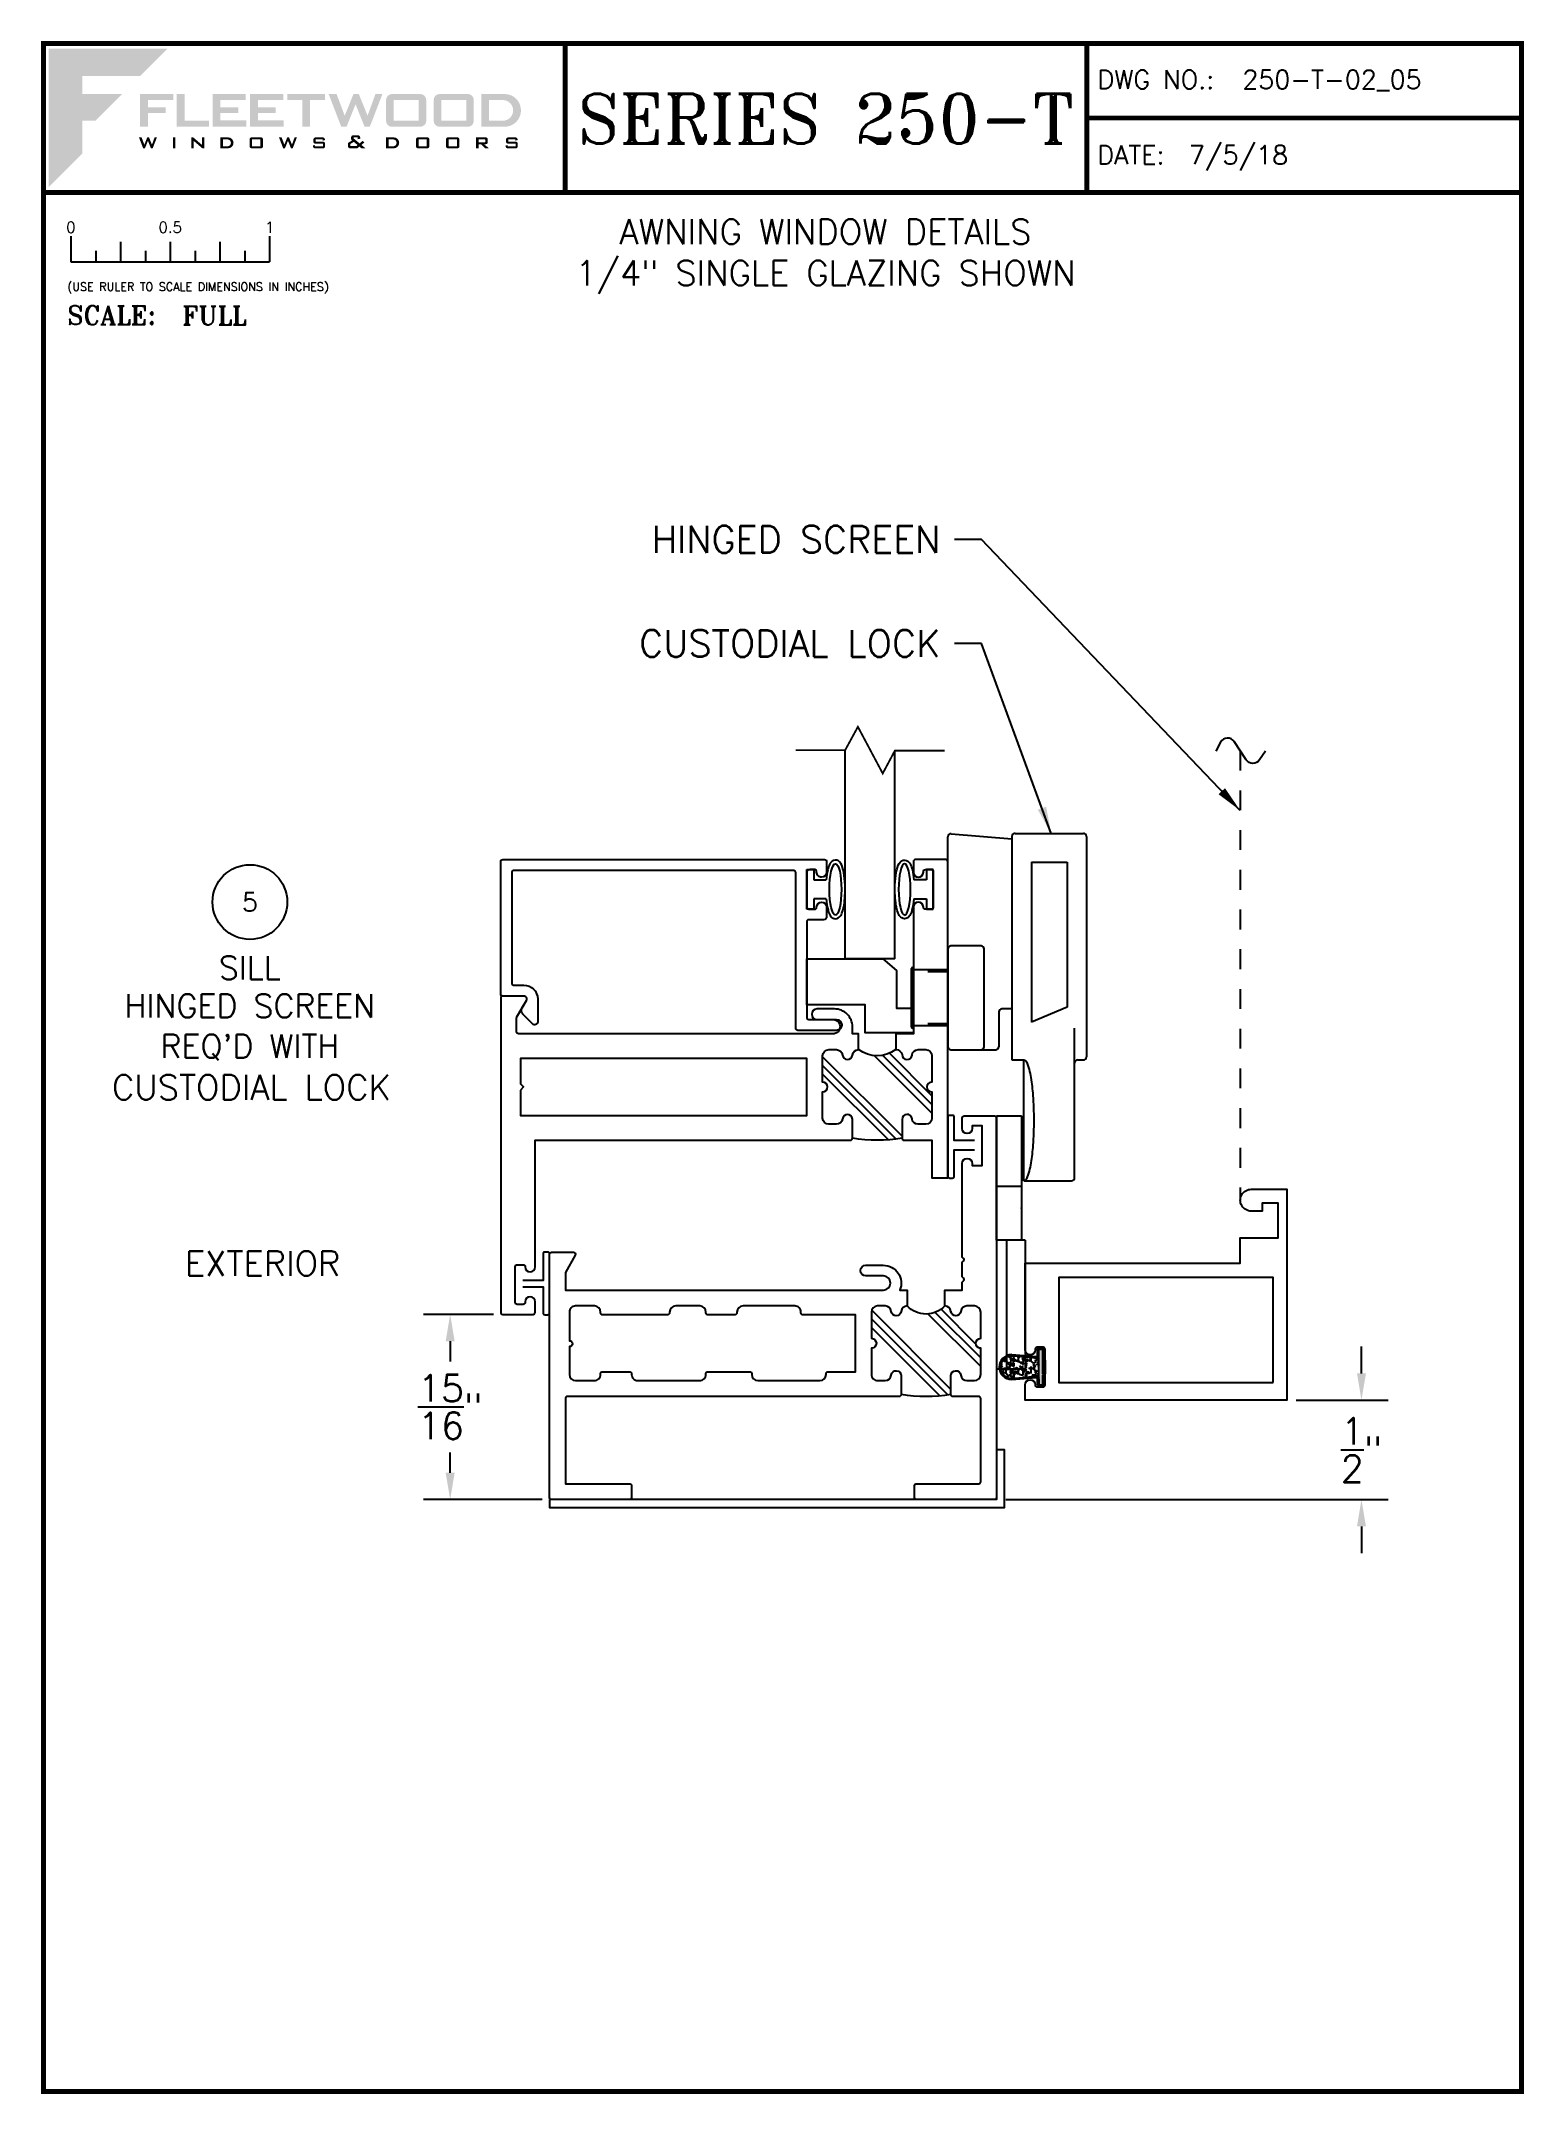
# Paper-space layout 'DETAIL 5' of a CAD drawing. Extents: x 0.3 to 7.8, y 0.1 to 10.4.
# The model-space entities are those that its viewports show. They can reach past a viewport. Long polylines and large blocks are cut down to what shows.
import ezdxf
from ezdxf.enums import TextEntityAlignment as Align

# ---------------------------------------------------------------- set-up
doc = ezdxf.new("R2010")
doc.units = 0
doc.header["$LTSCALE"] = 0.25
doc.header["$MEASUREMENT"] = 0
doc.linetypes.add('HIDDEN', pattern=[0.375, 0.25, -0.125])
doc.linetypes.add('HIDDEN2', pattern=[0.1875, 0.125, -0.0625])
doc.layers.get('0').update_dxf_attribs({"linetype": 'CONTINUOUS'})
doc.layers.get('DEFPOINTS').update_dxf_attribs({"linetype": 'CONTINUOUS'})
for name, color, linetype in [('DIM', 7, 'CONTINUOUS'), ('FRAME', 1, 'CONTINUOUS'), ('GLASS', 7, 'CONTINUOUS'), ('LOCK', 7, 'CONTINUOUS'), ('MAGNET', 3, 'CONTINUOUS'), ('MISC', 7, 'CONTINUOUS'), ('SCREEN', 92, 'CONTINUOUS'), ('TEXT', 7, 'CONTINUOUS'), ('VENT', 5, 'CONTINUOUS'), ('YK_GLASS_STOP', 5, 'CONTINUOUS')]:
    doc.layers.add(name, color=color, linetype=linetype)
doc.layers.add('VP', color=40, linetype='CONTINUOUS', plot=False)
doc.layers.get('VP').off()
doc.styles.add('ROMANS', font='romans')
doc.styles.add('ROMANT', font='romant')
doc.styles.add('SIMPLEX-094', font='simplex.shx', dxfattribs={"height": 0.094})
doc.styles.get("Standard").update_dxf_attribs({"font": 'simplex.shx'})
doc.dimstyles.new('FULL SCALE', dxfattribs={"dimscale": 0.75, "dimtxt": 0.18, "dimasz": 0.18, "dimexe": 0.18, "dimexo": 0.0625, "dimgap": 0.096, "dimtad": 0, "dimtih": 1, "dimtoh": 1, "dimdec": 4, "dimzin": 0, "dimdsep": 46, "dimlunit": 4, "dimtxsty": 'Standard', "dimcen": 0.09, "dimadec": 0, "dimazin": 0, "dimtfac": 1, "dimtdec": 4, "dimtofl": 0, "dimtmove": 0, "dimatfit": 3, "dimfxl": 0, "dimtolj": 1, "dimtzin": 0, "dimarcsym": 0})

psp = doc.layouts.new('DETAIL 5')

# ---------------------------------------------------------------- texts
at = {"char_height": 0.135}
for s, insert, attachment_point in [('HINGED SCREEN', (4.826077332527335, 8.007933023515747), 3), ('CUSTODIAL LOCK', (4.826077332527336, 7.348878053729886), 9)]:
    psp.add_mtext(s, dxfattribs=dict(at, insert=insert, attachment_point=attachment_point))
at = {"layer": 'DIM', "char_height": 0.125, "attachment_point": 5}
for s, insert, width in [('AWNING WINDOW DETAILS\\P1/4" SINGLE GLAZING SHOWN', (4.248372149829564, 9.364851993409182), 5.199964740340326), ('CUSTODIAL LOCK', (1.359231221632616, 5.18099546265821), 3.106504676978318), ('EXTERIOR', (1.415863557709269, 4.294400154887995), 3.106504676978318)]:
    psp.add_mtext(s, dxfattribs=dict(at, insert=insert, width=width))

msp = doc.modelspace()

# ---------------------------------------------------------------- blocks, each defined once
blk = doc.blocks.new('sectball')
blk.add_circle((0, 0), 0.125)
blk.add_attdef('NO', text='', height=0.062).set_placement((-3.33066907387547e-16, 0), align=Align.MIDDLE_CENTER)
for tag, p in [('LINE1', (-1.110223024625157e-16, -0.2588282338442616)), ('LINE2', (-1.110223024625157e-16, -0.3863667865339862)), ('LINE3', (-1.110223024625157e-16, -0.5214075961533338))]:
    blk.add_attdef(tag, text='', height=0.078).set_placement(p, align=Align.CENTER)
blk = doc.blocks.new('Fleetwood_Logo_6-10-15')
h = blk.add_hatch(color=154)
h.dxf.hatch_style = 1
h.paths.add_polyline_path([(0.2525547919862561, -0.001703593359332622), (0.001946535188011467, -0.001703593359332622), (0.001946535188011467, -0.2941608058921069), (0.07250636652160836, -0.22360097455851), (0.07250636652160836, -0.153527547646631), (0.1007308376989577, -0.153527547646631), (0.1566913080053993, -0.09756707734018938), (0.07250594886015449, -0.09756707734018938), (0.07250594886015449, -0.05960951967180456), (0.1946488656737841, -0.05960951967180456)])
h = blk.add_hatch(color=251)
h.dxf.hatch_style = 1
h.paths.add_polyline_path([(0.2486622916018177, -0.1255541736735788), (0.211192211450637, -0.1255541736735788), (0.211192211450637, -0.1102184864519436), (0.2647194952317165, -0.1102184864519436), (0.2647194952317165, -0.09756781409230292), (0.1946469704056568, -0.09756781409230292), (0.1946469704056568, -0.166666861884034), (0.211192211450637, -0.166666861884034), (0.211192211450637, -0.1377048460332195), (0.2486622916018177, -0.1377048460332195)])
h = blk.add_hatch(color=251)
h.dxf.hatch_style = 1
h.paths.add_polyline_path([(0.2885649365067877, -0.09756781409230292), (0.2720196954618075, -0.09756781409230292), (0.2720196954618075, -0.166666861884034), (0.3401460223033439, -0.166666861884034), (0.3401460223033439, -0.1535283613896239), (0.2885649365067877, -0.1535283613896239)])
h = blk.add_hatch(color=251)
h.dxf.hatch_style = 1
h.paths.add_polyline_path([(0.4175187473594946, -0.09756781409230292), (0.3474462225334349, -0.09756781409230292), (0.3474462225334349, -0.166666861884034), (0.4185187473594945, -0.166666861884034), (0.4185187473594945, -0.1534161895243933), (0.3639914635784152, -0.1534161895243933), (0.3639914635784152, -0.1377048460332195), (0.4014615437295959, -0.1377048460332195), (0.4014615437295959, -0.1255541736735788), (0.3639914635784152, -0.1255541736735788), (0.3639914635784152, -0.1102184864519436), (0.4175187473594946, -0.1102184864519436)])
h = blk.add_hatch(color=251)
h.dxf.hatch_style = 1
h.paths.add_polyline_path([(0.4964914724156453, -0.09756781409230295), (0.4264189475895857, -0.09756781409230295), (0.4264189475895857, -0.166666861884034), (0.4974914724156452, -0.166666861884034), (0.4974914724156452, -0.1534161895243933), (0.4429641886345659, -0.1534161895243933), (0.4429641886345659, -0.1377048460332195), (0.4804342687857466, -0.1377048460332195), (0.4804342687857466, -0.1255541736735788), (0.4429641886345659, -0.1255541736735788), (0.4429641886345659, -0.1102184864519436), (0.4964914724156453, -0.1102184864519436)])
h = blk.add_hatch(color=251)
h.dxf.hatch_style = 1
h.paths.add_polyline_path([(0.5842236024249916, -0.09756781409230292), (0.5053916726457361, -0.09756781409230292), (0.5053916726457361, -0.1102184864519436), (0.5365350170128738, -0.1102184864519436), (0.5365350170128738, -0.166666861884034), (0.553080258057854, -0.166666861884034), (0.553080258057854, -0.1102184864519436), (0.5842236024249916, -0.1102184864519436)])
h = blk.add_hatch(color=251)
h.dxf.hatch_style = 1
h.paths.add_polyline_path([(0.6088578650899987, -0.09756781409230292), (0.5921204056177438, -0.09756781409230292), (0.6187725120638592, -0.166666861884034), (0.6299654306886162, -0.166666861884034), (0.6489435346129189, -0.1192218727441663), (0.6679216385372215, -0.166666861884034), (0.6789275069533516, -0.166666861884034), (0.705579613399467, -0.09756781409230292), (0.6907933427029502, -0.09756781409230292), (0.6742483372341401, -0.1433101989347939), (0.655755718190195, -0.09756781409230292), (0.6445646244764007, -0.09756781409230292), (0.6260718188223042, -0.1433101989347939)])
h = blk.add_hatch(color=251)
h.dxf.hatch_style = 1
h.paths.add_polyline_path([(0.7853411251184155, -0.09756781409230292), (0.7259697533821687, -0.09756781409230292, 0.4142135623730933), (0.7133190810225281, -0.1102184864519435), (0.7133190810225281, -0.1540161895243933, 0.4142135623730962), (0.7259697533821687, -0.1666668618840341), (0.7853411251184155, -0.1666668618840341, 0.4142135623730962), (0.7979917974780562, -0.1540161895243933), (0.7979917974780562, -0.1102184864519436, 0.4142135623730947)])
h.paths.add_polyline_path([(0.7819330276176921, -0.1102184864519436), (0.7819330276176921, -0.1540161895243933), (0.7293778508828921, -0.1540161895243933), (0.7293778508828921, -0.1102184864519436)], flags=16)
h = blk.add_hatch(color=251)
h.dxf.hatch_style = 1
h.paths.add_polyline_path([(0.8855850960960452, -0.09756781409230236), (0.826213724359798, -0.09756781409230236, 0.4142135623730882), (0.8135630520001573, -0.1102184864519429), (0.8135630520001573, -0.1540161895243928, 0.4142135623730955), (0.826213724359798, -0.1666668618840335), (0.8855850960960452, -0.1666668618840335, 0.4142135623730962), (0.8982357684556859, -0.1540161895243928), (0.8982357684556859, -0.110218486451943, 0.4142135623730947)])
h.paths.add_polyline_path([(0.8821769985953214, -0.1102184864519432), (0.8821769985953214, -0.1540161895243928), (0.8296218218605218, -0.1540161895243928), (0.8296218218605218, -0.1102184864519432)], flags=16)
h = blk.add_hatch(color=251)
h.dxf.hatch_style = 1
h.paths.add_polyline_path([(0.9631558113531167, -0.09756781409230292), (0.9140073362238916, -0.09756781409230292), (0.9140073362238912, -0.166666861884034), (0.9631558113531167, -0.1666668618840333, 1)])
h.paths.add_polyline_path([(0.9300657928381657, -0.1102184864519436), (0.9592597593240333, -0.1102184864519436, -1), (0.9592597593240333, -0.1540161895243935), (0.9300657928381657, -0.1540161895243933)], flags=16)
h = blk.add_hatch(color=7)
h.dxf.hatch_style = 1
h.paths.add_polyline_path([(0.2300589172252572, -0.1890514206138463), (0.2251268288774106, -0.1890514206138463), (0.2196080993503626, -0.2043091883035411), (0.2134397264874672, -0.1890514206138463), (0.2097068404854228, -0.1890514206138463), (0.2035384053770986, -0.2043091883035411), (0.1977965423768842, -0.1890514206138463), (0.1922136181541374, -0.1890514206138463), (0.2011036585400094, -0.2121000050375861), (0.2048371532568733, -0.2121000050375861), (0.211167463796321, -0.1962743189735806), (0.2174977743357687, -0.2121000050375861), (0.2211688768393856, -0.2121000050375861)])
h = blk.add_hatch(color=7)
h.dxf.hatch_style = 1
h.paths.add_polyline_path([(0.2690999282608857, -0.1890514206138463), (0.2637464143791419, -0.1890514206138463), (0.2637464143791419, -0.211794998960372), (0.2637464143791419, -0.2121000050375861), (0.2690999282608857, -0.2121000050375861)])
h = blk.add_hatch(color=7)
h.dxf.hatch_style = 1
h.paths.add_polyline_path([(0.3076649023331957, -0.1964061455128883), (0.3259105381190972, -0.2121000050375861), (0.3297524214135903, -0.2121000050375861), (0.3297524214135903, -0.1890514206138463), (0.3249504850451728, -0.1890514206138463), (0.3249504850451725, -0.2047452801385443), (0.3067048492592703, -0.1890514206138463), (0.3028629659647777, -0.1890514206138463), (0.3028629659647777, -0.2121000050375861), (0.3076649023331957, -0.2121000050375861)])
h = blk.add_hatch(color=7)
h.dxf.hatch_style = 1
h.paths.add_polyline_path([(0.3801328010718747, -0.1890514206138463), (0.3637389025375803, -0.1890514206138463), (0.3637389025375799, -0.2121000050375861), (0.3801328010718747, -0.2121000050375859, 1)])
h.paths.add_polyline_path([(0.3690953394902952, -0.2078802639671001), (0.3690953394902952, -0.1932711616843324), (0.3788332392547238, -0.1932711616843324, -1), (0.3788332392547238, -0.2078802639671001)], flags=16)
h = blk.add_hatch(color=7)
h.dxf.hatch_style = 1
h.paths.add_polyline_path([(0.4537321772655174, -0.2078802639671), (0.4537321772655174, -0.1932711616843324, 0.4142135623730997), (0.4495124361950316, -0.1890514206138462), (0.4297086021691179, -0.1890514206138462, 0.414213562373097), (0.4254888610986316, -0.1932711616843323), (0.4254888610986316, -0.2078802639671001, 0.4142135623730949), (0.4297086021691179, -0.2121000050375861), (0.4495124361950316, -0.2121000050375861, 0.4142135623730963)])
h.paths.add_polyline_path([(0.4308454025372868, -0.2078802639671001), (0.4308454025372868, -0.1932711616843324), (0.4483756358268627, -0.1932711616843324), (0.4483756358268627, -0.2078802639671)], flags=16)
h = blk.add_hatch(color=7)
h.dxf.hatch_style = 1
h.paths.add_polyline_path([(0.5252717811036538, -0.1890514206138463), (0.5203396927558073, -0.1890514206138463), (0.5148209632287593, -0.2043091883035409), (0.5086525903658639, -0.1890514206138463), (0.5049197043638194, -0.1890514206138463), (0.4987512692554952, -0.204309188303541), (0.4930094062552808, -0.1890514206138463), (0.487426482032534, -0.1890514206138463), (0.4963165224184061, -0.2121000050375861), (0.50005001713527, -0.2121000050375861), (0.5063803276747176, -0.1962743189735806), (0.5127106382141657, -0.2121000050375861), (0.5163817407177822, -0.2121000050375861)])
h = blk.add_hatch(color=7)
h.dxf.hatch_style = 1
h.paths.add_polyline_path([(0.5800718358308776, -0.1890514206138463), (0.5642851785986105, -0.1890514206138463, 0.4142135623730957), (0.5600088480745584, -0.1933277511378986), (0.5600088480745584, -0.1981371025471483, 0.4142135623730957), (0.5642851785986105, -0.2024134330712006), (0.580007025022212, -0.2024134330712006), (0.580007025022212, -0.2078236745135338), (0.5637330044725339, -0.2078236745135338), (0.5637330044725339, -0.205167031106494), (0.5591409113624608, -0.2061869790181627), (0.5591409113624608, -0.2078236745135338, 0.4142135623730957), (0.5634172418865129, -0.2121000050375861), (0.580508520674484, -0.2121000050375861, 0.4142135623730957), (0.5847848511985361, -0.2078236745135338), (0.5847848511985361, -0.2024407866063072, 0.4142135623730995), (0.580508520674484, -0.1981644560822549), (0.5647866742508825, -0.1981644560822551), (0.5647866742508825, -0.1930186547321651), (0.5797560732448566, -0.1930186547321651), (0.5797560732448566, -0.1958489929253367), (0.5843481663549297, -0.1948290450136681), (0.5843481663549301, -0.1933277511378986, 0.4142135623730918)])
h = blk.add_hatch(color=7)
h.dxf.hatch_style = 1
h.paths.add_polyline_path([(0.6450310374995354, -0.1913424499752953, -0.2222620247655198), (0.6446721667493027, -0.1905750170563423), (0.6446721667493023, -0.1891753957439815), (0.6534553934774059, -0.1891753957439815), (0.6534553934774063, -0.1930018715564082), (0.6586790690067392, -0.1918416431334065), (0.6586790690067392, -0.1889938041153397, 0.414213562373095), (0.6544027384826867, -0.1847174735912874), (0.6437080127659143, -0.1847174735912874, 0.4142135623730949), (0.6394316822418622, -0.1889938041153397), (0.6394316822418618, -0.1921832747678023, 0.2222620247655323), (0.6406518427926526, -0.1947925466922426), (0.6414813151548939, -0.1954855049693414), (0.6345308260219342, -0.1997541684197091, 0.2606841655130714), (0.6329101683195817, -0.2026513983014762), (0.6329101683195821, -0.2078236745135338, 0.414213562373095), (0.6371864988436342, -0.2121000050375861), (0.6514439131684582, -0.2121000050375861, 0.1757695036780162), (0.6536237526176674, -0.2113092769620263), (0.6570230763187133, -0.208469412004003), (0.661368903014818, -0.2121000050375861), (0.6698778699869923, -0.2121000050375861), (0.6612775598048004, -0.2049151289673768), (0.6675518474316959, -0.1996734599957811), (0.6637042516368865, -0.1964388161301847), (0.6574178245090874, -0.2016906266905947)])
h.paths.add_polyline_path([(0.6531633410230002, -0.2052449097272211), (0.6508823150472942, -0.2071505257574789, -0.1757695036780276), (0.650241185797527, -0.2073830928385259), (0.6382188438680272, -0.2073830928385259), (0.6382188438680272, -0.2033123584097354, -0.2606841655130726), (0.6386955078981309, -0.2024602319739217), (0.645112600584786, -0.1985191555280568)], flags=16)
h = blk.add_hatch(color=7)
h.dxf.hatch_style = 1
h.paths.add_polyline_path([(0.7294419615205867, -0.1890514206138463), (0.7130480629862923, -0.1890514206138463), (0.7130480629862919, -0.2121000050375861), (0.7294419615205867, -0.2121000050375859, 1)])
h.paths.add_polyline_path([(0.7184044999390071, -0.2078802639671001), (0.7184044999390071, -0.1932711616843324), (0.7281423997034357, -0.1932711616843324, -1), (0.7281423997034357, -0.2078802639671001)], flags=16)
h = blk.add_hatch(color=7)
h.dxf.hatch_style = 1
h.paths.add_polyline_path([(0.8045293222650924, -0.2078802639671001), (0.8045293222650924, -0.1932711616843324, 0.4142135623730979), (0.8003095811946066, -0.1890514206138462), (0.7805057471686929, -0.1890514206138462, 0.4142135623730933), (0.7762860060982066, -0.1932711616843323), (0.7762860060982066, -0.2078802639671, 0.4142135623730933), (0.7805057471686929, -0.2121000050375861), (0.8003095811946066, -0.2121000050375861, 0.4142135623730879)])
h.paths.add_polyline_path([(0.7816425475368618, -0.2078802639671), (0.7816425475368618, -0.1932711616843324), (0.7991727808264377, -0.1932711616843324), (0.7991727808264377, -0.2078802639671)], flags=16)
h = blk.add_hatch(color=7)
h.dxf.hatch_style = 1
h.paths.add_polyline_path([(0.8678052042100672, -0.2078802639671001), (0.8678052042100672, -0.1932711616843324, 0.4142135623731001), (0.8635854631395814, -0.1890514206138462), (0.8437816291136677, -0.1890514206138462, 0.4142135623730933), (0.8395618880431814, -0.1932711616843323), (0.8395618880431814, -0.2078802639671, 0.4142135623730933), (0.8437816291136677, -0.2121000050375861), (0.8635854631395814, -0.2121000050375861, 0.4142135623730798)])
h.paths.add_polyline_path([(0.8449184294818366, -0.2078802639671), (0.8449184294818366, -0.1932711616843324), (0.8624486627714125, -0.1932711616843324), (0.8624486627714125, -0.2078802639671)], flags=16)
h = blk.add_hatch(color=7)
h.dxf.hatch_style = 1
h.paths.add_polyline_path([(0.9277489803324914, -0.1992711616843324), (0.927748980332491, -0.1932711616843323, 0.4142135623730933), (0.9235292392620051, -0.1890514206138462), (0.902830946789789, -0.1890514206138462), (0.9028309467897886, -0.212100005037586), (0.9081874882284442, -0.2121000050375862), (0.9081874882284442, -0.2034909027548182), (0.9131498162274725, -0.2034909027548183), (0.9224446806552549, -0.2121000050375861), (0.9302551992291592, -0.2121000050375861), (0.9197313661382509, -0.2034909027548185), (0.9235292392620051, -0.2034909027548185, 0.4142135623730898)])
h.paths.add_polyline_path([(0.9081874882284442, -0.1992711616843324), (0.9081874882284442, -0.1932711616843324), (0.9213924388938364, -0.1932711616843324, -0.4142135623730788), (0.9223924388938363, -0.1942711616843323), (0.9223924388938363, -0.1982711616843324, -0.4142135623730787), (0.9213924388938364, -0.1992711616843324)], flags=16)
h = blk.add_hatch(color=7)
h.dxf.hatch_style = 1
h.paths.add_polyline_path([(0.9866883125792318, -0.1981644560822549), (0.9709664661556303, -0.1981644560822551), (0.9709664661556303, -0.1930186547321651), (0.9859358651496044, -0.1930186547321651), (0.9859358651496044, -0.1958489929253367), (0.990527958259678, -0.194829045013668), (0.990527958259678, -0.1933277511378986, 0.4142135623730957), (0.9862516277356255, -0.1890514206138463), (0.9704649705033588, -0.1890514206138463, 0.4142135623730957), (0.9661886399793067, -0.1933277511378986), (0.9661886399793067, -0.1981371025471483, 0.4142135623730957), (0.9704649705033588, -0.2024134330712006), (0.9861868169269599, -0.2024134330712006), (0.9861868169269599, -0.2078236745135338), (0.9699127963772822, -0.2078236745135338), (0.9699127963772822, -0.205167031106494), (0.9653207032672086, -0.2061869790181627), (0.9653207032672091, -0.2078236745135338, 0.4142135623730957), (0.9695970337912612, -0.2121000050375861), (0.9866883125792318, -0.2121000050375861, 0.4142135623730957), (0.9909646431032844, -0.2078236745135338), (0.9909646431032844, -0.2024407866063072, 0.4142135623730957)])
blk = doc.blocks.new('A-SIZE_P')
at = {"const_width": 0.025}
blk.add_lwpolyline([(0.313, 0.125), (7.750999999999998, 0.125), (7.750999999999998, 10.437), (0.313, 10.437)], close=True, dxfattribs=at)
for points in [[(2.938, 10.437), (2.938, 9.687000000000001)], [(5.563, 10.437), (5.563, 9.687000000000001)], [(5.563, 10.062), (7.750999999999998, 10.062)], [(0.3129999999999999, 9.687000000000001), (7.750999999999998, 9.687000000000001)]]:
    blk.add_lwpolyline(points, dxfattribs=at)
at = {"xscale": 2.387023416083395, "yscale": 2.387023416083395, "zscale": 2.387023416083395}
blk.add_blockref('Fleetwood_Logo_6-10-15', (0.3343023697336296, 10.41569763026637), dxfattribs=at)
for s, style, p in [('DWG NO.:', 'SIMPLEX-094', (5.616821846090613, 10.20879082377849)), ('DATE:', 'SIMPLEX-094', (5.61603972616403, 9.828843918467452)), ('SCALE:', 'ROMANT', (0.4325736614197784, 9.021818131833356))]:
    blk.add_text(s, height=0.094, dxfattribs=dict(style=style)).set_placement(p)
for tag, p, style in [('DWG_NO', (6.346342161971045, 10.20879082377849), 'SIMPLEX-094'), ('DATE', (6.077411527424414, 9.828843918467452), 'SIMPLEX-094'), ('SCALE', (1.011009167463141, 9.020349273682164), 'ROMANT')]:
    blk.add_attdef(tag, p, '', height=0.094, dxfattribs=dict(style=style))
for tag, height, style, width, p, p2 in [('DWG_NO_F', 0.094, 'SIMPLEX-094', 1.745692285243259, (6.346833282159025, 10.20867325808769), (7.683036034206651, 10.20867325808769)), ('PRODUCT', 0.25, 'ROMANT', 1.390728476821192, (3.0005, 9.933516002423222), (5.5005, 9.933516002423222))]:
    blk.add_attdef(tag, text='', height=height, dxfattribs=dict(style=style, width=width)).set_placement(p, p2, align=Align.FIT)
blk = doc.blocks.new('Full')
for p, q in [((0.1374228273717684, -0.2191693676735262), (0.1374228273717684, -0.3495478292994516)), ((0.2624228273717684, -0.2940705539198234), (0.2624228273717684, -0.3495478292994516)), ((0.3874228273717675, -0.2486134264094453), (0.3874228273717684, -0.3495478292994516)), ((0.5124228273717684, -0.2940705539198234), (0.5124228273717684, -0.3495478292994516)), ((0.6374228273717684, -0.2486134264094453), (0.6374228273717684, -0.3495478292994516)), ((0.7624228273717684, -0.2940705539198234), (0.7624228273717684, -0.3495478292994516)), ((0.8874228273717693, -0.2486134264094453), (0.8874228273717684, -0.3495478292994498)), ((1.012422827371768, -0.2940705539198234), (1.012422827371768, -0.3495478292994498)), ((1.137422827371768, -0.2191693676735262), (1.137422827371768, -0.3495478292994498)), ((0.1374228273717684, -0.3495478292994516), (1.137422827371768, -0.3495478292994498))]:
    blk.add_line(p, q)
for s, p in [('0', (0.1374228273717684, -0.2191693676735262)), ('0.5', (0.6374228273717684, -0.2191693676735262)), ('1', (1.137422827371768, -0.2191693676735262))]:
    blk.add_text(s, height=0.05499961005719244).set_placement(p, align=Align.BOTTOM_CENTER)
at = {"style": 'ROMANS'}
blk.add_text('(USE RULER TO SCALE DIMENSIONS IN INCHES)', height=0.04114687500000001, dxfattribs=at).set_placement((0.1198669627623996, -0.4949389720322586))
blk = doc.blocks.new('*D116')
at = {"layer": 'DEFPOINTS', "color": 0}
for p in [(2.623932772616669, 4.037860294347037), (2.359432772316055, 3.105360295537289), (2.869432772303289, 3.105360295537289)]:
    blk.add_point(p, dxfattribs=at)
at = {"layer": 'GLASS', "color": 0, "lineweight": -2}
for p, q in [((2.577057772616669, 4.037860294347037), (2.224432772316055, 4.037860294347037)), ((2.359432772316055, 3.902860294347037), (2.359432772316055, 3.801110294942163)), ((2.359432772316055, 3.240360295537289), (2.359432772316055, 3.342110294942163)), ((2.822557772303289, 3.105360295537289), (2.224432772316055, 3.105360295537289))]:
    blk.add_line(p, q, dxfattribs=at)
at = {"layer": 'GLASS', "color": 0}
for points in [[(2.336932772316055, 3.902860294347037), (2.381932772316055, 3.902860294347037), (2.359432772316055, 4.037860294347037)], [(2.336932772316055, 3.240360295537289), (2.381932772316055, 3.240360295537289), (2.359432772316055, 3.105360295537289)]]:
    blk.add_solid(points, dxfattribs=at)
at = {"layer": 'GLASS', "color": 0, "insert": (2.359432772316054, 3.571610294942164), "char_height": 0.135, "attachment_point": 5}
blk.add_mtext('\\A1;{\\H1.000000x;\\S15/16;}"', dxfattribs=at)
blk = doc.blocks.new('*D117')
at = {"layer": 'DEFPOINTS', "color": 0}
for p in [(6.570947630443779, 3.605360294899076), (5.109432769444137, 3.105360295537296), (6.945947630443779, 3.105360295537296)]:
    blk.add_point(p, dxfattribs=at)
at = {"layer": 'GLASS', "color": 0, "lineweight": -2}
for p, q in [((6.945947630443779, 3.740360294899076), (6.945947630443779, 3.875360294899076)), ((6.617822630443779, 3.605360294899076), (7.080947630443779, 3.605360294899076)), ((5.156307769444137, 3.105360295537296), (7.080947630443779, 3.105360295537296)), ((6.945947630443779, 2.970360295537296), (6.945947630443779, 2.835360295537296))]:
    blk.add_line(p, q, dxfattribs=at)
at = {"layer": 'GLASS', "color": 0}
for points in [[(6.923447630443779, 3.740360294899076), (6.968447630443779, 3.740360294899076), (6.945947630443779, 3.605360294899076)], [(6.923447630443779, 2.970360295537296), (6.968447630443779, 2.970360295537296), (6.945947630443779, 3.105360295537296)]]:
    blk.add_solid(points, dxfattribs=at)
at = {"layer": 'GLASS', "color": 0, "insert": (6.945947630443778, 3.355360295218187), "char_height": 0.135, "attachment_point": 5}
blk.add_mtext('\\A1;{\\H1.000000x;\\S1/2;}"', dxfattribs=at)
blk = doc.blocks.new('05P19-BLOCK-OG')
h = blk.add_hatch()
h.set_pattern_fill('PLAST', angle=45, style=0)
h.set_pattern_definition([(45, (0, 0), (-0.1767766952966369, 0.1767766952966369), []), (45, (-0.02209708691207961, 0.02209708691207961), (-0.1767766952966369, 0.1767766952966369), []), (45, (-0.04419417382415922, 0.04419417382415922), (-0.1767766952966369, 0.1767766952966369), [])])
h.paths.add_polyline_path([(0.006500000000002615, 1.119999999999997, -1), (0.006500000000002615, 1.169999999999998), (0.006499999999999062, 1.301999999999996, 0.4142135623730951), (-0.02449999999999974, 1.333000000000002), (-0.06282235637171851, 1.333000000000002, 0.3831100821435137), (-0.09364390909450426, 1.305321428571432, -0.9477161429389733), (-0.1434999999999995, 1.307999999999996), (-0.1434999999999995, 1.402999999999995, 0.08116490880306991), (-0.3934999999999995, 1.402999999999995), (-0.3935000000000031, 1.307999999999996, -0.9477161429388881), (-0.4433560909054926, 1.305321428571428, 0.383110082143552), (-0.4741776436282805, 1.333000000000002), (-0.5124999999999993, 1.333000000000002, 0.414213562373112), (-0.5435000000000016, 1.301999999999996), (-0.5435000000000016, 1.169999999999998, -1), (-0.5435000000000016, 1.119999999999997), (-0.5435000000000052, 0.9879999999999995, 0.4142135623730697), (-0.5124999999999993, 0.9570000000000007), (-0.4741776436282805, 0.9569999999999972, 0.3831100821435728), (-0.4433560909054714, 0.9846785714285693, -0.898026510133856), (-0.3936439090945107, 0.9846785714285708, 0.009247422742496176), (-0.3934999999999995, 0.9835410560201723, 0.3725428218125842), (-0.3628223563717016, 0.9569999999999972, -0.4362749181193996), (-0.1741776436283076, 0.9569999999999972, 0.3831100821436014), (-0.1433560909054956, 0.9846785714285695, -0.8980265101344621), (-0.0936439090945278, 0.9846785714285708, 0.3831100821435797), (-0.06282235637171851, 0.9570000000000007), (-0.0245000000000033, 0.9570000000000007, 0.414213562373095), (0.006499999999995509, 0.9879999999999995)])
for points in [[(-0.3934999999999995, 0.9835410560201723, -0.009247422742496176), (-0.3936439090945107, 0.9846785714285708, 0.8980265101338284), (-0.4433560909054712, 0.9846785714285708, -0.3831100821435873), (-0.4741776436282805, 0.9569999999999972), (-0.5124999999999993, 0.9570000000000007, -0.4142135623730697), (-0.5435000000000052, 0.9879999999999995), (-0.5435000000000016, 1.119999999999997, 0.9999999999999999), (-0.5435000000000016, 1.169999999999998), (-0.5435000000000016, 1.301999999999996, -0.414213562373112), (-0.5124999999999993, 1.333000000000002), (-0.4741776436282805, 1.333000000000002, -0.383110082143552), (-0.4433560909054926, 1.305321428571428, 0.9477161429388876), (-0.3935000000000031, 1.307999999999996), (-0.3934999999999995, 1.402999999999995, 0.414213562373095), (-0.4035000000000011, 1.413), (-2.073499999999999, 1.413, -0.414213562373147), (-2.083500000000004, 1.423000000000005), (-2.0835, 1.851999999999993), (-1.760500000000017, 1.851999999999993, 0.414213562373095), (-1.750500000000019, 1.861999999999991), (-1.750500000000019, 1.921999999999993, 0.414213562373095), (-1.760500000000017, 1.931999999999992), (-2.1535, 1.931999999999992, 0.414213562373095), (-2.163499999999998, 1.922000000000001), (-2.163499999999999, 0.6969999999999992, 0.414213562373095), (-2.153500000000001, 0.6870000000000012), (-2.042499999999997, 0.6869999999999976, 0.5773502691896818), (-2.033839745962155, 0.7019999999999982), (-2.083500000000001, 0.7880140831103262), (-2.083500000000001, 0.8769999999999989), (-0.4829229117880409, 0.8769999999999989, -0.9999999999999999), (-0.4829229117880409, 0.8060000000000009), (-0.5715738031341093, 0.8060000000000009, 0.9999999999999999), (-0.5715738031341093, 0.7520000000000024), (-0.4834999999999994, 0.7520000000000024, 0.5366750419289156), (-0.4005843802411153, 0.8769999999999953), (-0.3628223563717015, 0.8769999999999988), (-0.3628223563717015, 0.9569999999999972, -0.3831100821435872), (-0.3936439090945107, 0.9846785714285708)], [(-0.1434999999999995, 0.9835410560202007, 0.00924742274226656), (-0.1433560909054983, 0.9846785714285708, -0.383110082143587), (-0.1741776436283076, 0.9569999999999972), (-0.1741776436283076, 0.8769999999999988), (-0.08650000000001157, 0.8769999999999989), (-0.08650000000000446, 0.8378849659528314, 0.3178372451958593), (-0.08316666666667416, 0.8331709207449087, -0.7071067811862941), (-0.08316666666667061, 0.8143147399132538, 0.3178372451957417), (-0.08650000000000801, 0.8096006947053453), (-0.08650000000000801, 0.7378849659528299, 0.3178372451956331), (-0.08316666666667416, 0.7331709207449109, -0.7071067811862941), (-0.08316666666667061, 0.7143147399132559, 0.3178372451959373), (-0.08650000000000801, 0.7096006947053404), (-0.08649999999999736, 0.2389914200298442, 0.9999999999999999), (-0.0365000000000002, 0.2389914200298442), (-0.0365000000000002, 0.25), (0.01350000000000051, 0.25), (0.01350000000000051, 0.04999999999999716), (-0.0365000000000002, 0.05000000000000071), (-0.0365000000000002, 0.0640713322541302, 0.9999999999999999), (-0.08649999999999913, 0.0640713322541302), (-0.08650000000000091, 0.009999999999998016, 0.4142135623731472), (-0.07649999999999935, 0), (0.07649999999999935, 0, 0.414213562373069), (0.08650000000000269, 0.00999999999999801), (0.08650000000000091, 1.922000000000001, 0.414213562373095), (0.07649999999999935, 1.931999999999999), (-0.3164999999999942, 1.931999999999999, 0.414213562372965), (-0.3264999999999958, 1.922000000000001), (-0.3264999999999993, 1.861999999999998, 0.414213562373095), (-0.3164999999999942, 1.852), (-0.003499999999998948, 1.852, -0.414213562373199), (0.006500000000006166, 1.842000000000002), (0.006500000000002615, 1.422999999999998, -0.414213562373095), (-0.003499999999998951, 1.413), (-0.1335000000000015, 1.413, 0.414213562373095), (-0.1434999999999995, 1.402999999999995), (-0.1434999999999995, 1.307999999999996, 0.9477161429388934), (-0.0936439090945047, 1.305321428571428, -0.383110082143551), (-0.06282235637171851, 1.333000000000002), (-0.02449999999999974, 1.333000000000002, -0.414213562373095), (0.006499999999999062, 1.301999999999996), (0.006500000000002615, 1.169999999999998, 0.9999999999999997), (0.006500000000002615, 1.119999999999997), (0.006499999999995509, 0.9879999999999995, -0.414213562373095), (-0.0245000000000033, 0.9570000000000007), (-0.06282235637171851, 0.9570000000000007, -0.3831100821435794), (-0.0936439090945278, 0.9846785714285708, 0.8980265101338356), (-0.1433560909054918, 0.9846785714285708)]]:
    blk.add_lwpolyline(points, format="xyb")
blk.add_lwpolyline([(-1.3765, 0.9879999999999995, -0.414213562373095), (-1.407499999999999, 0.9570000000000007), (-1.528500000000001, 0.9570000000000007, -0.414213562373095), (-1.5595, 0.9879999999999995), (-1.5595, 0.9920000000000009, 0.4142135623730689), (-1.569499999999998, 1.001999999999999), (-1.8965, 1.001999999999999, 0.4142135623731211), (-1.906500000000001, 0.9919999999999973), (-1.906500000000001, 0.9879999999999995, -0.414213562373095), (-1.9375, 0.9570000000000007), (-2.032499999999999, 0.9569999999999972, -0.41421356237312), (-2.063500000000001, 0.9879999999999995), (-2.063500000000001, 1.131999999999998, 0.9999999999999999), (-2.063500000000001, 1.161999999999999), (-2.063499999999999, 1.301999999999996, -0.4142135623730923), (-2.032499999999999, 1.333000000000002), (-1.937500000000002, 1.333000000000002, -0.414213562373095), (-1.906500000000001, 1.301999999999996), (-1.906500000000001, 1.301999999999996), (-1.906500000000003, 1.298000000000005, 0.4142135623730945), (-1.896500000000003, 1.288), (-1.760499999999999, 1.288, 0.4142135623730955), (-1.750499999999999, 1.298000000000005), (-1.750500000000001, 1.301999999999996), (-1.750500000000001, 1.301999999999996, -0.4142135623730959), (-1.7195, 1.333000000000002), (-1.407500000000001, 1.333000000000002, -0.414213562373095), (-1.3765, 1.301999999999996), (-1.3765, 1.301999999999996), (-1.376500000000002, 1.297999999999998, 0.4142135623730976), (-1.366500000000002, 1.288), (-1.155499999999998, 1.288, 0.4142135623730924), (-1.145499999999998, 1.297999999999998), (-1.145499999999997, 1.301999999999996), (-1.145499999999997, 1.301999999999996, -0.414213562373095), (-1.114499999999998, 1.333000000000002), (-0.8024999999999967, 1.333000000000002, -0.4142135623730783), (-0.7714999999999961, 1.301999999999996), (-0.7714999999999979, 1.301999999999996), (-0.7714999999999961, 1.297999999999998, 0.4142135623730955), (-0.7614999999999963, 1.288), (-0.6234999999999999, 1.288), (-0.6234999999999999, 1.001999999999999), (-0.8885000000000005, 1.001999999999999, 0.414213562373069), (-0.8984999999999967, 0.9919999999999973), (-0.8984999999999985, 0.9879999999999995, -0.4142135623731034), (-0.9295000000000009, 0.9570000000000007), (-1.189500000000002, 0.9570000000000007, -0.414213562373095), (-1.220500000000003, 0.9879999999999995), (-1.220500000000001, 0.9919999999999973, 0.4142135623731472), (-1.230499999999999, 1.001999999999999), (-1.366500000000002, 1.001999999999999, 0.414213562373147), (-1.3765, 0.9919999999999973)], format="xyb", close=True)
at = {"color": 7}
for centre, radius, start, end in [((-0.2685000000000384, 0.6380355958714585), 0.7751100177289266, 80.71952999972237, 99.28047000027192), ((-0.2685000000000046, 0.869475561110952), 0.1286749171919361, 42.85912806963021, 137.1408719303697)]:
    blk.add_arc(centre, radius, start, end, dxfattribs=at)
blk = doc.blocks.new('05P11-Z-BAR')
h = blk.add_hatch()
h.set_pattern_fill('PLAST', angle=45, style=0)
h.set_pattern_definition([(45, (-0.3846097068984409, -1.398661897411557e-07), (-0.1767766952966369, 0.1767766952966369), []), (45, (-0.4067067938105207, 0.02209694704589005), (-0.1767766952966369, 0.1767766952966369), []), (45, (-0.4288038807226, 0.04419403395796961), (-0.1767766952966369, 0.1767766952966369), [])])
h.paths.add_polyline_path([(0.006500012155301604, 1.119999860133819, -0.4142135623730743), (-0.01849998784469875, 1.144999860133807, -0.4142135623730742), (0.006500012155301604, 1.169999860133802), (0.006500012155301604, 1.301999860133803, 0.4142135623730952), (-0.02449998784470075, 1.332999860133806), (-0.06282234421639288, 1.332999860133806, 0.3831100821436012), (-0.09364389693920794, 1.305321288705233, -0.9477161429388272), (-0.1434999878446988, 1.307999860133805), (-0.1434999878446988, 1.402999860133806, 0.08732874840429862), (-0.3934999878446988, 1.402999860133806), (-0.3934999878446988, 1.307999860133804, -1), (-0.4434999878446995, 1.307999860133808, 0.3529846201391642), (-0.4733297908957237, 1.332999860133806), (-0.5124999878446985, 1.332999860133806, 0.4142135623730613), (-0.5434999878446973, 1.301999860133804), (-0.5434999878446973, 1.169999860133792, -0.4142135623730532), (-0.5184999878446952, 1.144999860133804, -0.4142135623730535), (-0.5434999878446973, 1.119999860133805), (-0.5434999878446956, 0.9879998601338011, 0.4142135623730853), (-0.5124999878446954, 0.9569998601338012), (-0.4741776314730153, 0.9569998601338008, 0.3831100821436243), (-0.4433560787501896, 0.9846784315623762, -0.8980265101338073), (-0.3936438969391802, 0.9846784315623749, 0.3831100821435955), (-0.3628223442163705, 0.9569998601338012, -0.3255772967541123), (-0.174499987844698, 0.9569998601338008, 0.3636339569096083), (-0.1434999878446988, 0.9819998601337991, -0.9477161429388691), (-0.09364389693920705, 0.9846784315623749, 0.3831100821436257), (-0.06282234421640132, 0.9569998601338012), (-0.02449998784469898, 0.9569998601338012, 0.4142135623730952), (0.006500012155301604, 0.9879998601338018)])
blk.add_line((-0.08650000000003644, 0.8769999999999882), (-0.08650000000003644, 0.8769999999999882))
for points in [[(-2.163499999999992, 2.279999999999987, -0.4142135623730951), (-2.153500000000002, 2.289999999999992), (-2.00050000000001, 2.289999999999992, -0.414213562373095), (-1.990500000000005, 2.279999999999987), (-1.990500000000019, 2.225999999999985, -0.9999999999999999), (-2.040500000000002, 2.225999999999985), (-2.040500000000002, 2.22999999999999, 0.414213562373095), (-2.050500000000007, 2.239999999999995), (-2.080500000000008, 2.239999999999995, 0.414213562373095), (-2.090500000000013, 2.22999999999999), (-2.090500000000013, 2.049999999999983, 0.4142135623730949), (-2.080500000000008, 2.039999999999992), (-2.050500000000007, 2.039999999999992, 0.414213562373095), (-2.040500000000002, 2.049999999999983), (-2.040500000000002, 2.050999999999988, -0.9999999999999999), (-1.990500000000005, 2.050999999999988), (-1.990500000000019, 1.412999999999968), (-0.4034999999999953, 1.412999999999968, -0.414213562373095), (-0.393499999999996, 1.402999999999985), (-0.3935000000012612, 1.306458842872245, -0.8888336095938596), (-0.4431522135836654, 1.305951034930174, 0.3772582045381307), (-0.4738993975682249, 1.33299999999997), (-0.5124999999999962, 1.33299999999997, 0.414213562373095), (-0.5434999999999879, 1.301999999999978), (-0.5435000000000021, 1.169999999999973, -0.9999999999999999), (-0.5435000000000021, 1.119999999999549), (-0.5434999999999879, 0.9879999999999707, 0.414213562373095), (-0.5124999999999962, 0.9569999999999648), (-0.4741776164002478, 0.9569999999999648, 0.3831087811484064), (-0.4433560787501905, 0.9846784315623718, -0.8980265101338769), (-0.3936438969391807, 0.9846784315623744, 0.3831100821435925), (-0.3628223442163709, 0.9569998601338008), (-0.3628223442163634, 0.8769999999999745), (-0.3934999999998494, 0.8769999999999851), (-0.393499999999726, 0.8420000000002545, -0.414213562374017), (-0.4834999999997152, 0.7519999999999811), (-0.571499999999979, 0.7519999999999811, -0.9999999999999999), (-0.571499999999979, 0.8059999999999832), (-0.4859999999997129, 0.8059999999999832, 0.8591549295774696), (-0.4859999999996987, 0.8769999999999776), (-2.073500000000017, 0.8769999999999811, 0.4142135623730951), (-2.083500000000008, 0.866999999999976), (-2.083500000000008, 0.7970333209967748, 0.1316524975873933), (-2.082160254037852, 0.7920333209967794), (-2.03450961894324, 0.7094999999999914, -0.5773534625289464), (-2.047500143700653, 0.6870000000006797), (-2.153500000000002, 0.6869999999999834, -0.414213562373095), (-2.163500000000007, 0.6969999999999885), (-2.163500000000007, 2.280000021861284)], [(-0.02450000000001085, 0.956999999999979, 0.414213562373095), (0.006499999999995065, 0.9879999999999707), (0.006499999999995065, 1.12000000000151, -0.9999999999999997), (0.006499999999995065, 1.169999999999973), (0.006499999999995065, 1.301999999999978, 0.414213562373095), (-0.02450000000001085, 1.332999999999984), (-0.06282235637103684, 1.332999999999984, 0.38311008214375), (-0.09364390909385012, 1.305321428571403, -0.9477161429392208), (-0.1434999999999964, 1.307999999999992), (-0.143499999999996, 1.402999999999984, -0.414213562373095), (-0.1334999999999966, 1.412999999999983), (0.006499999999995509, 1.412999999999997), (0.006499999999995509, 1.602999999999994), (0.0864999999999938, 1.602999999999994), (0.08650000000000801, 0.01000000000000512, -0.414213562373095), (0.0765000000000029, 0), (-0.0765000000000029, 0, -0.414213562373095), (-0.0864999999999938, 0.01000000000000512), (-0.0864999999999938, 0.06399999999999295, -0.9999999999999999), (-0.03650000000001086, 0.06399999999999295), (-0.03650000000001086, 0.06000000000000227, 0.414213562373095), (-0.02650000000000574, 0.04999999999999716), (0.003499999999995396, 0.04999999999999716, 0.414213562373095), (0.01350000000000051, 0.06000000000000227), (0.01350000000000051, 0.2399999999999949, 0.414213562373095), (0.003499999999995396, 0.25), (-0.02650000000000574, 0.25, 0.414213562373095), (-0.03650000000001086, 0.2399999999999949), (-0.03650000000001086, 0.2390000000000043, -0.9999999999999999), (-0.0864999999999938, 0.2390000000000043), (-0.08650000000003644, 0.8769999999999882), (-0.1744999878447051, 0.8769999999999742), (-0.1744999878446976, 0.9569998601338012, 0.3636339569096084), (-0.1434999878446988, 0.9819998601338, -0.9477161429388556), (-0.09364389693920705, 0.9846784315623751, 0.3831100821435591), (-0.06282234421640887, 0.9569998601338017), (-0.02449998784469898, 0.9569998601338014)]]:
    blk.add_lwpolyline(points, format="xyb")
blk.add_lwpolyline([(-2.063499999999998, 1.160499999999971), (-2.063499999999998, 1.287999999999982), (-0.6234999999999999, 1.287999999999968), (-0.6234999999999999, 1.001999999999967), (-2.063499999999998, 1.001999999999981), (-2.063499999999998, 1.129499999999965), (-2.048499999999998, 1.144999999999968)], close=True)
at = {"color": 7}
for centre, radius, start, end in [((-0.2685000000000084, 0.6380355958717443), 0.7751100177289135, 80.71952999972298, 99.28047000039282), ((-0.2686611660305345, 0.8277217441759068), 0.1599348578108211, 53.93185351632605, 126.0681464836738)]:
    blk.add_arc(centre, radius, start, end, dxfattribs=at)
blk = doc.blocks.new('05P05-.25in_GLASS_STOP')
for p, q in [((-0.5884999999999732, 0.2500000000001179), (-0.6234999999999555, 0.2500000000001179)), ((-0.6234999999999555, 0.2500000000001179), (-0.6234999999999555, 0.05000000000011862)), ((-0.5884999999999732, 0.1975000000001124), (-0.5884999999999732, 0.2500000000001179)), ((-0.02150000000005992, 0.1975000000001124), (-0.02150000000005992, 0.2500000000001179)), ((-0.02150000000005992, 0.2500000000001179), (0.01349999999992246, 0.2500000000001179)), ((0.01349999999992246, 0.2500000000001179), (0.01349999999992246, 0.05000000000011862)), ((-0.5258537792499054, 0.1975000000001123), (-0.5884999999999732, 0.1975000000001124)), ((-0.08414622075012768, 0.1975000000001123), (-0.02150000000005992, 0.1975000000001124)), ((-0.6234999999999555, 0.05000000000011862), (-0.5884999999999732, 0.05000000000011862)), ((-0.5884999999999732, 0.05000000000011862), (-0.5884999999999732, 0.1025000000001206)), ((-0.5884999999999732, 0.1025000000001206), (-0.5258264626035033, 0.1025000000001206)), ((-0.02150000000005992, 0.1025000000001206), (-0.08417353739652977, 0.1025000000001206)), ((-0.02150000000005992, 0.05000000000011862), (-0.02150000000005992, 0.1025000000001206)), ((0.01349999999992246, 0.05000000000011862), (-0.02150000000005992, 0.05000000000011862))]:
    blk.add_line(p, q)
blk.add_lwpolyline([(-2.0475, 0.6320000000000006, 0.4142135623731117), (-1.977500000000001, 0.7020000000000061), (-1.977500000000008, 0.8170000000000045, 0.6681786381312159), (-2.003106601724023, 0.8276066017115838), (-2.05268078054102, 0.7780324228364738, 0.3394542586999595), (-2.056653746095606, 0.7478547533171714), (-2.034509618943236, 0.709500000000001, -0.5773502691896181), (-2.047500000000002, 0.6870000000000003), (-2.153499999999999, 0.6869999999999985, 0.4142135623730951), (-2.163499999999999, 0.6769999999999987), (-2.163499999999952, 0.01000000000008505, 0.414213562373069), (-2.153499999999953, 8.615330671091215e-14), (-0.5334999999999525, 1.20570220474292e-13, 0.4142135623731211), (-0.5234999999999527, 0.01000000000012125), (-0.5234999999999562, 0.0641000000001195, 0.4142135623730951), (-0.548399999999955, 0.08900000000012187), (-0.5485999999999546, 0.08900000000012187, 0.4142135623731003), (-0.5734999999999538, 0.0641000000001195), (-0.5734999999999543, 0.0600000000001184, -0.4142135623730951), (-0.583499999999954, 0.05000000000011684), (-0.6084999999999535, 0.05000000000011684, -0.4142135623730864), (-0.6234999999999536, 0.06500000000011741), (-0.6234999999999569, 0.2350000000001191, -0.414213562373082), (-0.608499999999957, 0.2500000000001197), (-0.5834999999999575, 0.2500000000001197, -0.4142135623730431), (-0.5734999999999595, 0.2400000000001217), (-0.5734999999999586, 0.2389000000001207, 0.4142135623730951), (-0.548599999999958, 0.2140000000001219), (-0.5483999999999585, 0.2140000000001219, 0.4142135623731107), (-0.5234999999999601, 0.2389000000001207), (-0.5234999999999597, 0.2880000000001199, 0.4142135623730951), (-0.5384999999999602, 0.3030000000001205), (-0.6134999999999577, 0.3030000000001178, -0.414213562373108), (-0.623499999999958, 0.3130000000001176), (-0.6234999999999673, 0.7950000000001187, -0.4142135623730951), (-0.6134999999999675, 0.8050000000001185), (-0.4743999999999982, 0.8050000000001184, 0.4142135623730951), (-0.4474999999999982, 0.8319000000001188), (-0.4474999999999982, 0.8331000000001186, 0.4142135623730964), (-0.4743999999999982, 0.860000000000119), (-0.6684999999999686, 0.8600000000001182, 0.4142135623730951), (-0.6784999999999684, 0.8500000000001184), (-0.6784999999999534, 0.06500000000011563, -0.4142135623730951), (-0.6884999999999531, 0.05500000000011585), (-2.098499999999957, 0.05500000000008143, -0.414213562373069), (-2.108499999999957, 0.06499999999999684), (-2.108499999999996, 0.6220000000000008, -0.4142135623730951), (-2.098499999999996, 0.6320000000000006)], format="xyb", close=True)
at = {"extrusion": (0, 0, -1)}
blk.add_ellipse((-0.4789291316869005, 0.1500000000001164), major_axis=(0, 0.1291417834930815), ratio=0.2323028162423295, dxfattribs=at)
blk.add_ellipse((-0.1310708683131325, 0.1500000000001164), major_axis=(0, 0.1291417834930815), ratio=0.2323028162423295)
for points in [[(-0.5258537792499055, 0.1975000000001123), (-0.5239381905453989, 0.2192619323687833), (-0.5206848080422598, 0.2391379696677345), (-0.5122014389201938, 0.26906933263559), (-0.5082158103586146, 0.2801243945859221), (-0.49453389650479, 0.293754654219582), (-0.4873865521171773, 0.2980894733958687), (-0.4789291316869005, 0.2980894733958687), (-0.4681546555212844, 0.2980894733958687), (-0.4601808542613049, 0.2915249131502776), (-0.4506441997096149, 0.2792864122120623), (-0.447491618645331, 0.272415250409311), (-0.4373168951899025, 0.243753269355852), (-0.4327879288062643, 0.214756435282527), (-0.4282232713158544, 0.1361969476710374), (-0.4315394023967762, 0.08512002492522568), (-0.4442252202239687, 0.03441686393306707), (-0.4483353178571938, 0.02177428309818288), (-0.4644050357458018, 0.004813679648053321), (-0.4781911956679136, -0.0004377570689457246), (-0.4994470389754377, 0.008139219907816488), (-0.5041752501289367, 0.01589043658388003), (-0.5123091614569765, 0.03183721654219668), (-0.5153853805516383, 0.04115887258296914), (-0.521564316548105, 0.06650385090228257), (-0.5241826887724336, 0.08384627548553789), (-0.5258264626035033, 0.1025000000001205)], [(-0.08414622075012756, 0.1975000000001123), (-0.08606180945463415, 0.2192619323687833), (-0.08931519195777327, 0.2391379696677345), (-0.09779856107983931, 0.26906933263559), (-0.1017841896414184, 0.2801243945859221), (-0.1154661034952431, 0.293754654219582), (-0.1226134478828558, 0.2980894733958687), (-0.1310708683131325, 0.2980894733958687), (-0.1418453444787486, 0.2980894733958687), (-0.1498191457387282, 0.2915249131502776), (-0.1593558002904181, 0.2792864122120623), (-0.162508381354702, 0.272415250409311), (-0.1726831048101305, 0.243753269355852), (-0.1772120711937688, 0.214756435282527), (-0.1817767286841787, 0.1361969476710374), (-0.1784605976032569, 0.08512002492522568), (-0.1657747797760644, 0.03441686393306707), (-0.1616646821428392, 0.02177428309818288), (-0.1455949642542312, 0.004813679648053321), (-0.1318088043321194, -0.0004377570689457246), (-0.1105529610245953, 0.008139219907816488), (-0.1058247498710964, 0.01589043658388003), (-0.0976908385430566, 0.03183721654219668), (-0.09461461944839478, 0.04115887258296914), (-0.0884356834519281, 0.06650385090228257), (-0.0858173112275995, 0.08384627548553789), (-0.08417353739652977, 0.1025000000001205)]]:
    blk.add_open_spline(points, degree=3, knots=[5.075676406543776, 5.075676406543776, 5.075676406543776, 5.075676406543776, 5.596594853853209, 5.596594853853209, 6.055763188068042, 6.055763188068042, 6.283185307179586, 6.283185307179586, 6.283185307179586, 6.57291362589119, 6.57291362589119, 6.862641944602795, 6.862641944602795, 7.608886423721328, 7.608886423721328, 8.676450748970272, 8.676450748970272, 9.184339566121352, 9.184339566121352, 9.518241711648844, 9.518241711648844, 9.852143857176337, 9.852143857176337, 10.18604600270383, 10.18604600270383, 10.63143584422233, 10.63143584422233, 10.63143584422233, 10.63143584422233])
blk = doc.blocks.new('PO_STRIKE_PLATE')
at = {"layer": 'MISC'}
for p, q in [((0, 0), (3.552713678800501e-15, 0.6249999999999991)), ((3.552713678800501e-15, 0.6249999999999991), (0.1250000000000036, 0.6249999999999991)), ((0.1250000000000036, 0.6249999999999991), (0.1250000000000036, 0)), ((0.1250000000000036, 0.2699999999999996), (0, 0.2699999999999996)), ((0.1250000000000036, 0), (0, 0))]:
    blk.add_line(p, q, dxfattribs=at)
for p in [(0, 0.1599999999999993), (0.1250000000000036, 0.1599999999999993)]:
    blk.add_point(p, dxfattribs=at)
blk = doc.blocks.new('CUSTODIAL_LOCK')
for p, q in [((0, 0.1231875000000011), (0, 0.2643308261676989)), ((0.004246702120106249, 0.2682222117071191), (0.08075000000000188, 0.2615290404202826)), ((0.08075000000000188, 0.2646875000000009), (0.08075000000000188, -0.01659375000000018)), ((0.08465625000000188, 0.2685937500000009), (0.1705937500000019, 0.2685937500000009)), ((0.1745000000000019, 0.2646875000000009), (0.1745000000000019, -0.01268750000000018)), ((0.105125000000001, 0.232343750000001), (0.105125000000001, 0.03109375000000014)), ((0.105125000000001, 0.232343750000001), (0.1501250000000027, 0.232343750000001)), ((0.1501250000000027, 0.232343750000001), (0.1501250000000027, 0.04984375000000085)), ((0, 0.1231875000000011), (0, 0)), ((0.04184374999999818, 0.1270937500000011), (0.00390625, 0.1270937500000011)), ((0.04574999999999818, 0), (0.04574999999999818, 0.1231875000000011)), ((0.06425000000000125, 0.04387279042028247), (0.06425000000000125, 0)), ((0.08075000000000188, 0.04777904042028247), (0.06815625000000125, 0.04777904042028247)), ((0.1501250000000027, 0.04984375000000085), (0.105125000000001, 0.03109375000000014)), ((0.1596249999999984, -0.02050000000000018), (0.1596249999999984, 0.02359374999999986)), ((0.00390625, -0.00390625), (0.04184374999999818, -0.00390625)), ((0.04184374999999818, -0.00390625), (0.06034375000000125, -0.00390625)), ((0.08075000000000188, -0.01659375000000018), (0.0956249999999983, -0.01659375000000018)), ((0.0956249999999983, -0.1685937499999994), (0.0956249999999983, -0.01659375000000018)), ((0.1596250000000019, -0.1646874999999994), (0.1596249999999984, -0.02050000000000018)), ((0.1635312499999984, -0.01659375000000018), (0.1705937500000019, -0.01659375000000018)), ((0.0956249999999983, -0.1685937499999994), (0.1557187500000019, -0.1685937499999994))]:
    blk.add_line(p, q)
blk.add_lwpolyline([(0.0956249999999983, -0.01659375000000018, -0.3073690418633276), (0.09890961624882522, -0.0188235949205442, -0.05379373131652732), (0.1044638347648288, -0.03885363462982205, -0.02375248684105319), (0.1070568796094804, -0.06120077196397489, -0.01700717023486832), (0.1081250000000011, -0.09259374999999892, -0.0170071702348439), (0.1070568796094804, -0.1239867280360158, -0.02375248684103558), (0.1044638347648288, -0.1463338653701776, -0.05379373131651874), (0.09890961624882522, -0.1663639050794572, -0.3073690418632005), (0.0956249999999983, -0.1685937499999994, -0.3073690418632225)], format="xyb")
for centre, radius, start, end in [((0.00390625, 0.2643308261676989), 0.003906249999999818, 85, 179.9999999999999), ((0.08465625000000188, 0.2646875000000009), 0.00390625, 90, 180), ((0.1705937500000019, 0.2646875000000009), 0.00390625, 0, 90), ((0.00390625, 0.1231875000000011), 0.00390625, 90, 180), ((0.04184374999999818, 0.1231875000000011), 0.00390625, 0, 90), ((0.06815625000000125, 0.04387279042028247), 0.00390625, 90, 180), ((0.00390625, 0), 0.00390625, 180, 270), ((0.04184374999999818, 0), 0.00390625, 270, 0), ((0.06034375000000125, 0), 0.00390625, 270, 0), ((0.1635312499999984, -0.02050000000000018), 0.00390625, 90, 180.0000000000007), ((0.1705937500000019, -0.01268750000000018), 0.00390625, 270, 0), ((0.1557187500000019, -0.1646874999999994), 0.00390625, 270, 0)]:
    blk.add_arc(centre, radius, start, end)
blk = doc.blocks.new('A$C4B057A47')
at = {"layer": 'MAGNET'}
for p, q in [((1.495754275993022e-07, 0.1440000135831312), (1.495754275993022e-07, 1.358312928800842e-08)), ((1.495754275993022e-07, 0.1440000135831312), (0.6500001495754262, 0.1440000135831312)), ((0.6500001495754262, 0.1440000135831312), (0.6500001495754262, 1.358312928800842e-08)), ((1.495754275993022e-07, 0.05000001358313), (0.6500001495754262, 0.05000001358313)), ((1.495754275993022e-07, 1.358312928800842e-08), (0.6500001495754262, 1.358312928800842e-08))]:
    blk.add_line(p, q, dxfattribs=at)
blk = doc.blocks.new('Screen Break Line')
at = {"layer": 'SCREEN'}
blk.add_lwpolyline([(0.1267672425076292, -0.002743002690042573), (0.0966503198508839, -0.04638059856228338, -0.5305913477462466), (0.03040808314428389, -0.04578868895731247), (-0.03040808314428389, 0.04578868895731247, 0.5672288515942128), (-0.09899510331010575, 0.0425370605804325), (-0.1232327574923708, -0.002743002690042573)], format="xyb", dxfattribs=at)
blk = doc.blocks.new('A$C3E2104E7')
at = {"layer": 'SCREEN'}
blk.add_lwpolyline([(0.02490016478563462, 0.1033195725520102), (0.02510016478564125, 0.1033195725520102, -0.414213562373095), (0.05000016478564362, 0.07841957255200782), (0.05000016478564362, 0.07731957255199973, 0.4142135623730949), (0.06000016478563452, 0.06731957255200882), (0.09000016478560724, 0.06731957255200882, 0.414213562373095), (0.100000164785655, 0.07731957255199973), (0.100000164785655, 0.2573195725520065, 0.414213562373095), (0.09000016478560724, 0.2673195725519975), (0.06000016478563452, 0.2673195725519975, 0.414213562373095), (0.05000016478564362, 0.2573195725520065), (0.05000016478564362, 0.2532195725520126, -0.4142135623730951), (0.02510016478564125, 0.2283195725520102), (0.02490016478563462, 0.2283195725520102, -0.4142135623730949), (1.647856322506414e-07, 0.2532195725520126), (1.647856322506414e-07, 0.6904999818689532), (1.082515027650786, 0.6904999818689532), (1.082515027650786, 0.8174999818689628), (1.272515027650783, 0.8174999818689628), (1.272515027650783, 0.9924999818689457), (1.192515027650785, 0.9924999818689457), (1.192515027650785, 0.9524999818689537), (1.137515027650792, 0.9524999818689821, -1.00000000000013), (1.137515027650792, 1.062499981868967), (1.317515027650785, 1.062499981868967), (1.317515027650785, -1.81310326752282e-08), (1.647856322506414e-07, -1.81310326752282e-08), (1.647856322506414e-07, 0.07841957255200782, -0.414213562373095)], format="xyb", close=True, dxfattribs=at)
blk.add_lwpolyline([(1.247515027650699, 0.08999998186891389), (1.247515027650699, 0.6174999818689173), (0.1700001647855416, 0.6174999818689173), (0.1700001647855416, 0.08999998186888547)], close=True, dxfattribs=at)
blk = doc.blocks.new('*U201')
h = blk.add_hatch(color=7)
h.dxf.hatch_style = 1
h.paths.add_polyline_path([(-0.06244228641652898, 0.1619882729286112), (-0.0520159362549512, 0.03959539549218635, -0.4393819219709624), (-0.05899056916341916, 0.03200000000000003), (-0.08744328750798944, 0.03199999999999958, 0.414213562373092), (-0.09444328750798936, 0.02499999999999958), (-0.09444328750798936, 0.006999999999999534, 0.4142135623730894), (-0.08744328750798935, -3.33066907387547e-16), (-0.04044228750799125, 0), (-0.03444328750798856, -0.0060000000000002), (0.03555771249200922, -0.0060000000000002), (0.03555771249200923, -2.775557561562891e-17), (-0.03444328750798852, 0), (-0.04044228750799118, 0.005999999999999645), (-0.08494328750798986, 0.005999999999999617, -0.4142135623730941), (-0.08844328750798985, 0.00949999999999962), (-0.08844328750798985, 0.02249999999999991, -0.414213562373071), (-0.08494328750798988, 0.02599999999999963), (-0.05899056916341897, 0.02600000000000002, 0.4393819219709506), (-0.04603767947626435, 0.0401057344854886), (-0.05644207855980712, 0.1619858380355864, -1.000618141417038), (0.05755671249201022, 0.160705716355984), (0.05755671249201023, 0.152869), (0.04705771705673792, 0.03901089416962103, 0.414459032046027), (0.06005771249200897, 0.02599999999999977), (0.08605771249200875, 0.02599999999999963, -0.4142135623730931), (0.08955771249200875, 0.02249999999999963), (0.08955771249200878, 0.009499999999999814, -0.4142135623731137), (0.08605771249200878, 0.005999999999999589), (-0.03444328750798853, 0.005999999999999645), (-0.03444328750798853, 0), (0.0885567124920108, -3.33066907387547e-16, 0.4142135623730951), (0.09555671249201081, 0.006999999999999673), (0.09555671249201081, 0.02499999999999974, 0.4142135623730885), (0.0885567124920108, 0.03199999999999958), (0.06005771249200895, 0.03199999999999983, -0.4142135623729288), (0.05305771249200897, 0.0389999999999959), (0.0635577124920091, 0.1620000000000135, 1.000093076325736)])
h = blk.add_hatch()
h.set_pattern_fill('GRAVEL', scale=0.0625)
h.set_pattern_definition([(228.012787504, (-0.01399056916341923, 0.08849999999999991), (-0.5000000000000039, -0.5625000000000002), [0.0084085, -0.8324430029421062]), (184.969740728, (-0.01961556916341944, 0.08224999999999982), (0.7499999999999984, 0.06250000000000219), [0.01442925, -1.428495297576875]), (132.510447078, (-0.03399056916341969, 0.08099999999999985), (0.6250000000000073, -0.6874999999999916), [0.01017425, -1.007252037256231]), (267.273689006, (-0.05836556916341973, 0.06537499999999985), (0.06250000000000151, 1.250000000000001), [0.013139875, -1.300847377601812]), (292.833654178, (-0.0589905691634196, 0.0522499999999998), (-0.3124999999999993, 0.7500000000000018), [0.0128846875, -1.275585820505518]), (357.273689006, (-0.05399056916341971, 0.04037499999999983), (-1.250000000000001, 0.0625000000000016), [0.013139875, -1.300847377601812]), (37.6942404667, (-0.04086556916341966, 0.03974999999999984), (-0.8124999999999999, -0.6249999999999983), [0.0173768125, -1.72030303430725]), (72.2553283749, (-0.02711556916341973, 0.05037499999999973), (0.4375000000000017, 1.375), [0.01640549999999999, -1.624145093550837]), (121.429565615, (-0.02211556916341983, 0.06599999999999973), (-0.5000000000000012, 0.8124999999999992), [0.013184375, -1.305254569358062]), (175.236358309, (-0.0289905691634198, 0.07724999999999971), (0.687499999999999, -0.06250000000000237), [0.015052, -0.7375476611745188]), (222.397437798, (-0.04399056916341948, 0.0784999999999999), (-0.7499999999999977, -0.6874999999999982), [0.0194655, -1.927085937799681]), (138.814074834, (0.003509430836579952, 0.06474999999999975), (-0.4375000000000021, 0.375), [0.006643812499999998, -0.6577403007959185]), (171.46923439, (-0.001490569163419941, 0.06912499999999977), (0.8124999999999999, -0.1249999999999997), [0.0126398125, -1.251344463509813]), (225, (-0.01399056916341923, 0.07099999999999984), (-6.938893903907228e-18, -0.06249999999999581), [0.0088388125, -0.07954953514831875]), (203.198590514, (-0.01836556916341969, 0.0784999999999999), (0.3124999999999993, 0.1249999999999985), [0.004759875, -0.4712259441164938]), (291.801409486, (-0.02274056916341927, 0.07662499999999983), (-0.06249999999998024, 0.1875000000000064), [0.0067314375, -0.3298413629459063]), (30.96375653209999, (-0.02024056916341976, 0.07037499999999974), (0.1875000000000033, 0.1249999999999987), [0.0109330625, -0.3535014309278312]), (161.565051177, (-0.01086556916341941, 0.07599999999999973), (0.1250000000000007, -0.06249999999999854), [0.007905687499999998, -0.1897366662605249]), (16.389540334, (-0.0589905691634196, 0.07662499999999983), (0.6249999999999979, 0.1875000000000027), [0.011075, -1.096427821666837]), (70.3461759419, (-0.0483655691634195, 0.07974999999999988), (-0.2500000000000763, -0.6875000000002123), [0.0092913125, -0.9198379842074375]), (293.198590514, (-0.01086556916341941, 0.08849999999999991), (-0.1249999999999982, 0.3124999999999994), [0.0095196875, -0.4664661316164938]), (343.610459666, (-0.007115569163419266, 0.07974999999999988), (-0.6249999999999979, 0.1875000000000027), [0.011075, -1.096427821666812]), (339.44395478, (-0.0589905691634196, 0.03787499999999977), (-0.3125000000000023, 0.1250000000000015), [0.01068, -0.5233202340823435]), (294.775140569, (-0.04899056916341982, 0.03412499999999985), (-0.3125000000000003, 0.6875000000000001), [0.008948625, -0.88591519145475]), (66.8014094864, (-0.01024056916341998, 0.0259999999999998), (0.1249999999999988, 0.3124999999999981), [0.0095196875, -0.4664661316164938]), (17.3540246363, (-0.006490569163419835, 0.03474999999999984), (-0.8124999999999986, -0.2499999999999977), [0.0104769375, -1.03721397589]), (69.44395478040002, (-0.04086556916341966, 0.0259999999999998), (-0.1250000000000004, -0.3124999999999972), [0.005339999999999998, -0.5286602340823435]), (101.309932474, (-0.01399056916341923, 0.0259999999999998), (-0.06249999999999774, 0.2500000000000008), [0.003186875, -0.31550184459955]), (165.963756532, (-0.01461556916341955, 0.02912499999999985), (0.1874999999999974, -0.06250000000000008), [0.0128846875, -0.2448094141011063]), (186.009005957, (-0.02711556916341973, 0.03224999999999978), (0.6250000000000029, 0.06249999999999895), [0.011940625, -1.182120198408925]), (303.690067526, (-0.02024056916341976, 0.06474999999999975), (-0.0624999999999992, 0.1249999999999991), [0.009013874999999996, -0.2163330797165]), (353.157226587, (-0.01524056916341987, 0.05724999999999991), (1.062500000000001, -0.1250000000000033), [0.015737125, -1.557972664001769]), (60.9453959009, (0.0003844308365801297, 0.05537499999999984), (-0.2499999999999985, -0.4374999999999986), [0.006434749999999999, -0.6370421338116875]), (90, (0.003509430836579952, 0.06099999999999983), (-0.06249999999999999, 0.0625), [0.00375, -0.05875]), (120.256437164, (-0.02836556916341948, 0.03412499999999985), (0.2500000000000006, -0.4375000000000005), [0.00868275, -0.8595949993406126]), (48.01278750420001, (-0.03274056916341994, 0.0416249999999998), (0.5, 0.5624999999999984), [0.016817, -0.8240345029421061]), (0, (-0.02149056916341952, 0.05412499999999987), (0.0625, 0.0625), [0.01625, -0.04625]), (325.3048464690001, (-0.005240569163419195, 0.05412499999999987), (0.6250000000000087, -0.4374999999999891), [0.009882124999999997, -0.9783296438026248]), (254.054604099, (0.00288443083658052, 0.04849999999999988), (-0.06250000000000236, -0.2500000000000003), [0.009100125, -0.4459067430800313]), (207.645975364, (0.0003844308365801297, 0.03974999999999984), (-1.187499999999997, -0.625000000000003), [0.0148165625, -1.466842136391212]), (175.42607874, (-0.01274056916341948, 0.03287499999999977), (-0.8124999999999971, 0.06250000000000008), [0.0156749375, -1.551817087998056])])
h.paths.add_polyline_path([(-0.04603767947626435, 0.0401057344854886, -0.439381921970955), (-0.05899056916341917, 0.02600000000000004), (0.06005771249200896, 0.02599999999999981, -0.4144590320460285), (0.04705771705673792, 0.03901089416962114), (0.05755671249201022, 0.152869), (0.05755671249201022, 0.1620562836440117, 1.088327733891048), (-0.05551481832240441, 0.151123646683152)])
h = blk.add_hatch(color=7)
h.dxf.hatch_style = 1
h.paths.add_polyline_path([(0.08605771249200878, 0.00599999999999962, 0.4142135623730953), (0.08955771249200878, 0.009499999999999622), (0.08955771249200878, 0.02249999999999944, 0.4142135623731117), (0.08605771249200878, 0.02599999999999963), (-0.05894328750799005, 0.02599999999999991), (-0.08494328750798985, 0.02599999999999963, 0.4142135623730956), (-0.08844328750798985, 0.02249999999999963), (-0.08844328750798985, 0.009499999999999339, 0.4142135623730704), (-0.08494328750798986, 0.00599999999999962), (-0.04044228750799117, 0.005999999999999673), (-0.03444328750798853, 0), (-0.03444328750798853, 0.005999999999999671)])
for p, q in [((-0.062443287507989, 0.162), (-0.0519432875079886, 0.03899999999999981)), ((-0.05644328750798877, 0.162), (-0.04603767947626469, 0.04010573448548871)), ((0.05755671249201022, 0.152869), (0.04705671249200982, 0.03899999999999981)), ((0.06355771249200792, 0.162), (0.0530577124920093, 0.03899999999999981)), ((0.05755671249201022, 0.1607619999999993), (0.05755671249201022, 0.152869)), ((-0.09444328750798903, 0.006999999999999673), (-0.09444328750798903, 0.02499999999999958)), ((-0.0884432875079888, 0.02249999999999963), (-0.0884432875079888, 0.00949999999999962)), ((-0.08744328750798935, 0.0319999999999997), (-0.05894328750799005, 0.0319999999999997)), ((-0.08744328750798935, 0), (-0.04044228750799128, 0)), ((-0.05899056916341916, 0.02600000000000002), (-0.08494328750798985, 0.02599999999999991)), ((-0.08494328750798985, 0.005999999999999783), (-0.04044228750799128, 0.005999999999999672)), ((-0.05894328750799005, 0.02599999999999991), (0.08605771249200878, 0.02599999999999991)), ((-0.03444328750798853, 0), (-0.04044228750799128, 0.005999999999999783)), ((-0.03444328750798853, -0.006000000000000227), (-0.04044228750799128, 0)), ((-0.03444328750798853, 0.005999999999999672), (0.08605771249200878, 0.005999999999999783)), ((-0.03444328750798853, 0), (-0.03444328750798853, 0.005999999999999783)), ((-0.03444328750798853, 0), (0.0885567124920108, 0)), ((0.03555771249200923, -0.006000000000000227), (0.03555771249200923, 0)), ((0.06005771249200897, 0.0319999999999997), (0.0885567124920108, 0.0319999999999997)), ((0.0895577124920095, 0.00949999999999962), (0.0895577124920095, 0.02249999999999963)), ((0.09555671249201048, 0.02499999999999958), (0.09555671249201048, 0.006999999999999673)), ((0.03555771249200923, -0.006000000000000227), (-0.03444328750798853, -0.006000000000000227))]:
    blk.add_line(p, q)
for centre, radius, start, end in [((0.0005577124920090881, 0.162), 0.063, 0, 180), ((0.0005577124920090881, 0.1613809999999997), 0.057003, 359.37793, 179.377914), ((-0.08744328750798935, 0.02499999999999958), 0.007, 90.00000000000001, 180.000015), ((-0.08744328750798935, 0.006999999999999673), 0.007, 180, 270), ((-0.08494328750798985, 0.02249999999999963), 0.0035, 90.00000000000001, 179.999985), ((-0.08494328750798985, 0.00949999999999962), 0.0035, 180, 270), ((-0.05899056916341916, 0.03900000000000003), 0.013, 270, 4.879273783006067), ((-0.05899056916341916, 0.03900000000000003), 0.007000000000000001, 270, 4.879273783006067), ((0.06005771249200897, 0.03899999999999981), 0.013, 180, 270), ((0.06005771249200897, 0.03899999999999981), 0.007, 180, 270.000061), ((0.08605771249200878, 0.00949999999999962), 0.0035, 270, 0), ((0.0885567124920108, 0.006999999999999673), 0.007, 270, 0)]:
    blk.add_arc(centre, radius, start, end)
at = {"extrusion": (0, 0, -1)}
for centre, radius, end in [((-0.08605771249200878, 0.02249999999999963), 0.0035, 180.000015), ((-0.0885567124920108, 0.02499999999999958), 0.007, 179.999985)]:
    blk.add_arc(centre, radius, 90.00000000000001, end, dxfattribs=at)

# ---------------------------------------------------------------- dimensions: what is measured, and where the dimension line sits
at = {"layer": 'GLASS'}
for base, p1, p2, picture, middle in [((2.359432772316055, 3.105360295537289), (2.623932772616669, 4.037860294347037), (2.869432772303289, 3.105360295537289), '*D116', (2.359432772316054, 3.571610294942164)), ((6.945947630443779, 3.105360295537296), (6.570947630443779, 3.605360294899076), (5.109432769444137, 3.105360295537296), '*D117', (6.945947630443778, 3.355360295218187))]:
    dim = psp.add_linear_dim(base=base, p1=p1, p2=p2, angle=90, dimstyle='FULL SCALE', dxfattribs=at)
    dim.commit()
    dim.dimension.update_dxf_attribs({"geometry": picture, "text_midpoint": middle, "dimtype": 160})

# ---------------------------------------------------------------- linework, layer by layer
at = {"color": 7}
for p, q in [((19.21929104703857, 16.34691231785839), (19.21929104703857, 16.64291231785839)), ((19.22929104703856, 16.34691231785839), (19.22929104703856, 16.64291231785839)), ((19.40229104703857, 16.63516231785839), (19.22929104703856, 16.63516231785839)), ((19.40229104703857, 16.35466231785839), (19.40229104703857, 16.63516231785839)), ((19.40229104703857, 16.35466231785839), (19.22929104703856, 16.35466231785839))]:
    msp.add_line(p, q, dxfattribs=at)
at = {"color": 7, "linetype": 'HIDDEN2', "ltscale": 0.25}
for p, q in [((19.40229104703857, 16.62516231785839), (19.22929104703856, 16.62516231785839)), ((19.40229104703857, 16.36466231785839), (19.22929104703856, 16.36466231785839))]:
    msp.add_line(p, q, dxfattribs=at)
at = {"color": 7}
for centre, start, end in [((19.22429104703857, 16.64291231785839), 0, 180), ((19.22429104703857, 16.34691231785839), 180, 0)]:
    msp.add_arc(centre, 0.004999999999999893, start, end, dxfattribs=at)
at = {"layer": 'GLASS', "color": 7, "linetype": 'Continuous'}
for p, q in [((18.88579104703858, 16.69092616468685), (18.88579104703855, 17.7364314905055)), ((19.13579104703858, 16.69092616468686), (19.13579104703855, 17.73929564501785))]:
    msp.add_line(p, q, dxfattribs=at)
at = {"layer": 'GLASS'}
msp.add_line((19.13579104703858, 16.69092616468686), (18.88579104703858, 16.69092616468685), dxfattribs=at)
at = {"layer": 'MISC', "const_width": 0.009398496239999998}
msp.add_lwpolyline([(18.63579104703855, 17.74215979953021), (18.88579104703855, 17.74215979953021), (18.94979701596892, 17.85964100253021), (19.07480895382954, 17.62467859653022), (19.13579104703855, 17.73929564501786), (19.38579104703855, 17.73929564501785)], dxfattribs=at)
at = {"layer": 'MISC', "linetype": 'Continuous'}
for points in [[(19.22929104703854, 16.31800634715143), (18.98701535732523, 16.31800634715143), (18.98701535732523, 16.45949239274905), (18.69329104703854, 16.45949239274905), (18.69329104703854, 16.69092616468685), (19.07543623879918, 16.69092616468685)], [(19.07543623879918, 16.69092616468685), (19.1439362387992, 16.63171607535737), (19.1439362387992, 16.44300634715143), (19.22929104703855, 16.44300634715143)]]:
    msp.add_lwpolyline(points, dxfattribs=at)
for points in [[(19.53692858465336, 15.77692616468685), (19.43503043298477, 15.77692616468685), (19.43503043298477, 15.89299886244671, 0.414213562373095), (19.42503043298476, 15.90299886244672), (19.41229104703854, 15.9029988624467, 0.4142135623730969), (19.40229104703855, 15.89299886244671), (19.40229104703855, 15.59703893508402, 0.4142135623730934), (19.41229104703854, 15.58703893508402)], [(19.41229104703854, 15.58703893508402), (19.42503043298476, 15.58703893508403, 0.4142135623730948), (19.43503043298477, 15.59703893508402), (19.43503043298477, 15.72992616468684), (19.53692858465336, 15.72992616468684)], [(17.26315350942377, 15.03970267679518), (17.36505166109234, 15.03970267679518), (17.36505166109234, 14.90885591598593, 0.414213562373095), (17.37505166109235, 14.89885591598593), (17.38779104703857, 14.89885591598594, 0.4142135623730969), (17.39779104703856, 14.90885591598593), (17.39779104703856, 15.20481584334862, 0.4142135623730934), (17.38779104703857, 15.21481584334862)], [(17.38779104703857, 15.21481584334862), (17.37505166109235, 15.21481584334861, 0.4142135623730948), (17.36505166109234, 15.20481584334862), (17.36505166109234, 15.07192861374578), (17.26315350942377, 15.07192861374578)]]:
    msp.add_lwpolyline(points, format="xyb", dxfattribs=at)
at = {"layer": 'MISC'}
msp.add_lwpolyline([(17.39779104703857, 13.96842616468679), (17.39779104703857, 13.92842616468679), (19.68779104703857, 13.92842616468687), (19.68779104703857, 14.21842616468687), (19.64779104703857, 14.21842616468687), (19.64779104703857, 13.96842616468687)], close=True, dxfattribs=at)
at = {"layer": 'SCREEN', "linetype": 'HIDDEN'}
msp.add_line((20.87430590990371, 17.73929564501785), (20.8743059099037, 15.47592616468685), dxfattribs=at)
at = {"layer": 'TEXT'}
msp.add_line((19.22929104703856, 16.44850634715144), (19.22929104703856, 16.32350634715144), dxfattribs=at)

# ---------------------------------------------------------------- block references
at = {"rotation": 89.99999999999999}
msp.add_blockref('*U201', (19.88579104703857, 14.63518854287788), dxfattribs=at)
at = {"layer": 'FRAME', "xscale": -1, "rotation": 180}
msp.add_blockref('05P19-BLOCK-OG', (19.56129104703856, 15.90042616468685), dxfattribs=at)
at = {"layer": 'LOCK', "xscale": 4, "yscale": 4, "zscale": 4}
msp.add_blockref('CUSTODIAL_LOCK', (19.40229104703857, 16.24853731785839), dxfattribs=at)
at = {"layer": 'SCREEN'}
for name, p in [('Screen Break Line', (20.87430590990371, 17.73929564501785)), ('A$C3E2104E7', (19.79179088225292, 14.46842618281789))]:
    msp.add_blockref(name, p, dxfattribs=at)
at = {"layer": 'TEXT'}
msp.add_blockref('PO_STRIKE_PLATE', (19.64779104703857, 15.27542616468685), dxfattribs=at)
at = {"layer": 'TEXT', "rotation": 270}
msp.add_blockref('A$C4B057A47', (19.64779103345543, 15.27467631426228), dxfattribs=at)
at = {"layer": 'VENT', "xscale": -1, "rotation": 180}
msp.add_blockref('05P11-Z-BAR', (19.31579104703858, 17.19092616468685), dxfattribs=at)
at = {"layer": 'YK_GLASS_STOP', "xscale": -1, "rotation": 180}
msp.add_blockref('05P05-.25in_GLASS_STOP', (19.31579104703858, 17.19092616468685), dxfattribs=at)

# ---------------------------------------------------------------- block references
at = {"layer": 'DIM', "xscale": 1.504, "yscale": 1.504, "zscale": 1.504}
psp.add_blockref('sectball', (1.351530164661614, 6.114033071440716), dxfattribs=at).add_auto_attribs({'NO': '5', 'LINE1': 'SILL', 'LINE2': 'HINGED SCREEN', 'LINE3': "REQ'D WITH"})
at = {"layer": 'GLASS'}
ref = psp.add_blockref('A-SIZE_P', (0, 0), dxfattribs=at)
ref.add_attrib('DATE', '7/5/18', (6.077411527424414, 9.828843918467452), dxfattribs={"layer": '0', "height": 0.094, "style": 'SIMPLEX-094'})
ref.add_attrib('SCALE', 'FULL', (1.011009167463141, 9.020349273682164), dxfattribs={"layer": '0', "height": 0.094, "style": 'ROMANT'})
ref.add_attrib('PRODUCT', 'SERIES 250-T', dxfattribs={"layer": '0', "height": 0.25, "style": 'ROMANT', "width": 0.8749999999999994}).set_placement((3.0005, 9.933516002423222), (5.5005, 9.933516002423222), align=Align.FIT)
ref.add_attrib('DWG_NO', '250-T-02_05', (6.346342161971045, 10.20879082377849), dxfattribs={"layer": '0', "height": 0.094, "style": 'SIMPLEX-094'})
psp.add_blockref('Full', (0.3129999999999999, 9.687000000000001), dxfattribs=at)

psp.set_redraw_order([(e.dxf.handle, doc.entitydb.next_handle()) for e in psp.query("TEXT MTEXT ATTDEF DIMENSION ARC_DIMENSION")])  # texts and dimensions are drawn at this point

# ---------------------------------------------------------------- leaders
at = {"annotation_type": 0, "has_hookline": 1, "hookline_direction": 1}
for points, text_width in [([(6.335947630743743, 6.574674002632808), (5.033077332527335, 7.940433023515747), (4.898077332527335, 7.940433023515747)], 1.581428571428571), ([(5.384432769093129, 6.45984644442712), (5.033077332527336, 7.416378053729886), (4.898077332527336, 7.416378053729886)], 1.697142857142857)]:
    psp.add_leader(points, dimstyle='FULL SCALE', override={"dimgap": 0.096, "dimtad": 0}, dxfattribs=dict(at, text_width=text_width))

# ---------------------------------------------------------------- viewports
at = {"layer": 'VP'}
psp.add_viewport(center=(4.971876323181107, 5.273013966608296), size=(4.967999569984414, 5.175685872567513), view_center_point=(19.51023460059996, 16.13607983852469), view_height=5.175685879173818, dxfattribs=at)

doc.saveas('drawing.dxf')
